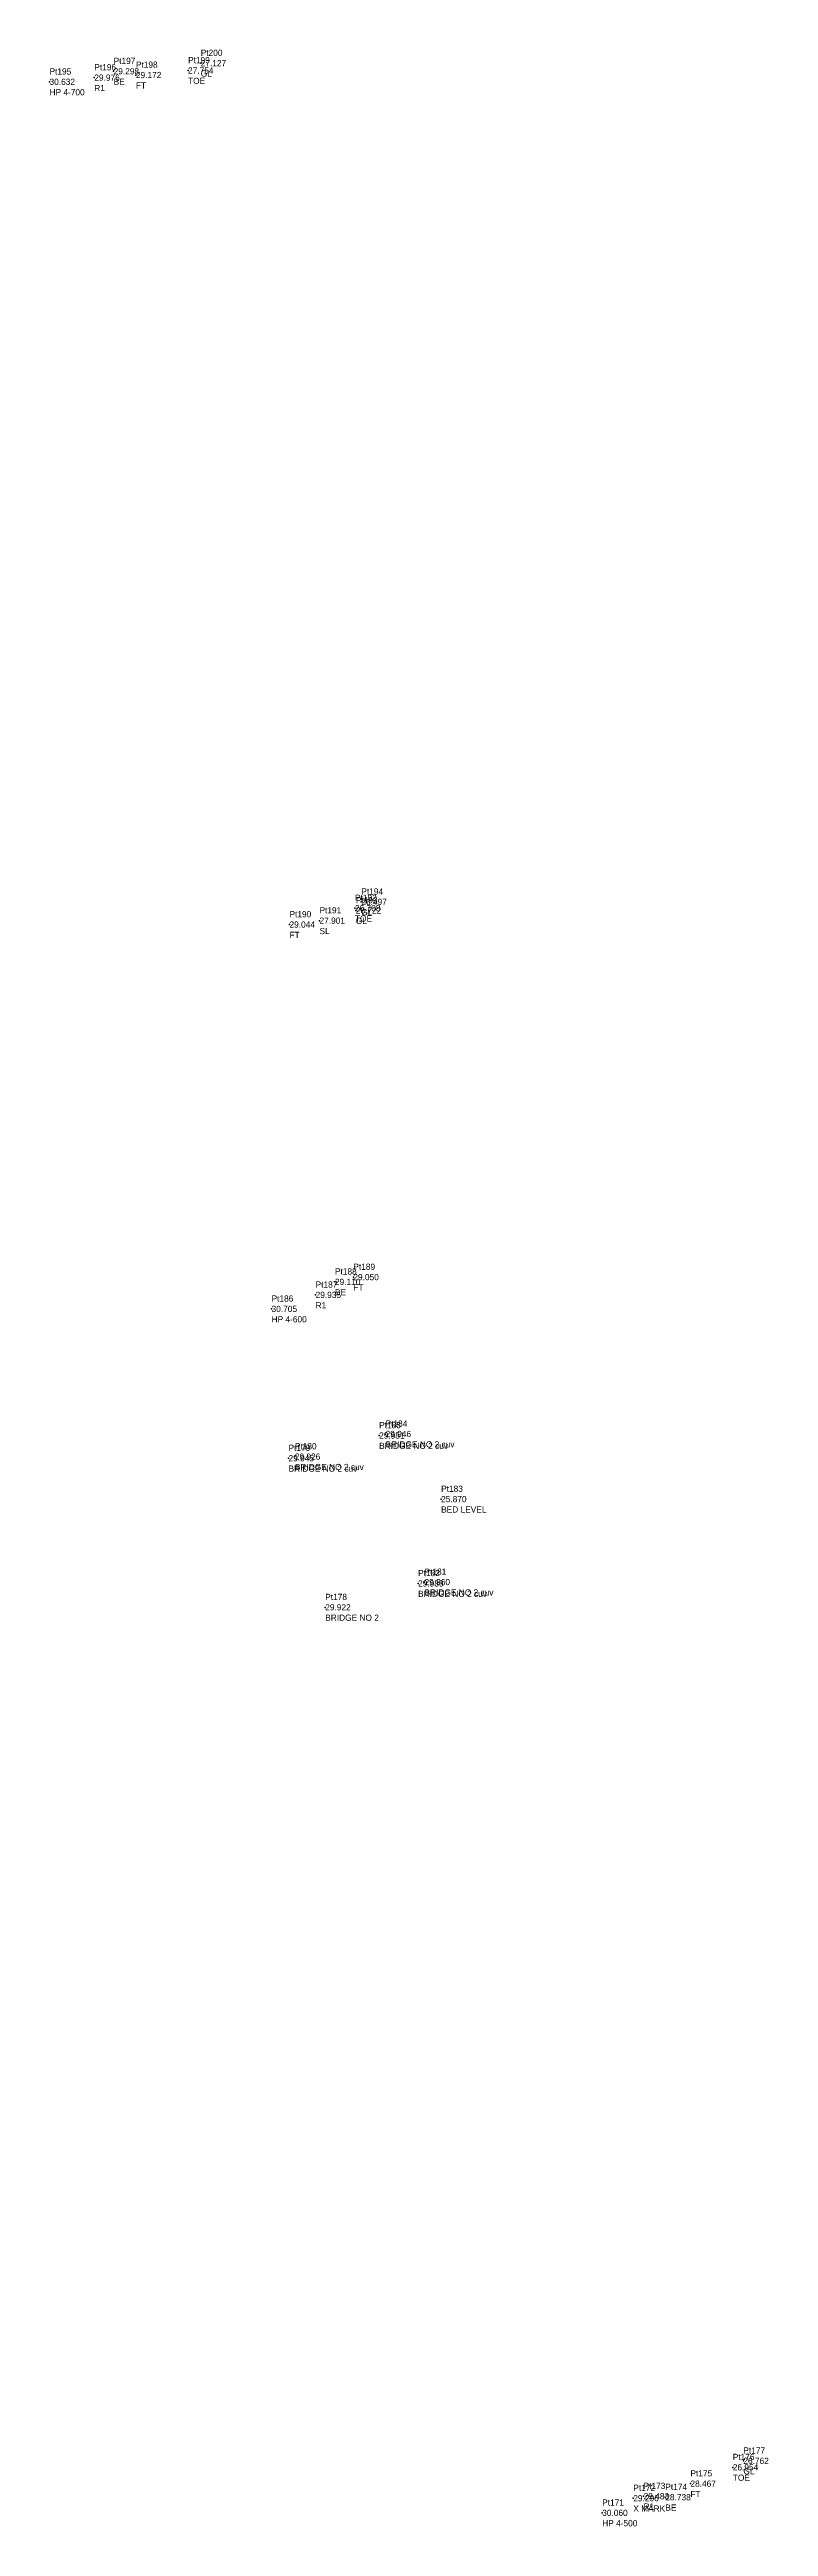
# Model space of a CAD drawing. Header units: metres. Extents: x 169978 to 830021, y 964681 to 1014880.
# Drawn here: x 175529.2 to 175586.9, y 976696.5 to 976895.5 of the extents above; entities that cross this region are included whole.
import ezdxf

# ---------------------------------------------------------------- set-up
doc = ezdxf.new("R2010")
doc.units = ezdxf.units.M

msp = doc.modelspace()

# ---------------------------------------------------------------- texts
at = {"layer": 'MDU TO TN 3MVN TOMLMR  CH 0-400 TO 5-800_SurveyPoint', "color": 7, "char_height": 0.5, "attachment_point": 4}
for s, insert, width in [('Pt195\\P30.632\\PHP 4-700', (175529.16, 976892.91, 30.63), 4.5), ('Pt196\\P29.976\\PR1', (175532.76, 976893.25, 29.98), 3), ('Pt197\\P29.298\\PBE', (175534.31, 976893.76, 29.3), 3), ('Pt198\\P29.172\\PFT', (175536.1, 976893.46, 29.17), 3), ('Pt199\\P27.754\\PTOE', (175540.29, 976893.82, 27.75), 3), ('Pt200\\P27.127\\PGL', (175541.31, 976894.41, 27.13), 3), ('Pt194\\P26.497\\PGL', (175554.21, 976827.01, 26.5), 3), ('Pt190\\P29.044\\PFT', (175548.44, 976825.19, 29.04), 3), ('Pt191\\P27.901\\PSL', (175550.85, 976825.5, 27.9), 3), ('Pt192\\P26.708\\PTOE', (175553.7, 976826.51, 26.71), 3), ('Pt193\\P26.722\\PGL', (175553.77, 976826.32, 26.72), 3), ('Pt187\\P29.935\\PR1', (175550.54, 976795.43, 29.93), 3), ('Pt188\\P29.110\\PBE', (175552.09, 976796.48, 29.11), 3), ('Pt189\\P29.050\\PFT', (175553.57, 976796.86, 29.05), 3), ('Pt186\\P30.705\\PHP 4-600', (175547, 976794.3, 30.7), 4.5), ('Pt185\\P29.951\\PBRIDGE NO 2 cuv', (175555.64, 976784.13, 29.95), 8), ('Pt184\\P29.946\\PBRIDGE NO 2 cuv', (175556.16, 976784.25, 29.95), 8), ('Pt179\\P29.945\\PBRIDGE NO 2 cuv', (175548.36, 976782.3, 29.95), 8), ('Pt180\\P29.926\\PBRIDGE NO 2 cuv', (175548.87, 976782.43, 29.93), 8), ('Pt183\\P25.870\\PBED LEVEL ', (175560.62, 976779.02, 25.87), 5.5), ('Pt182\\P29.989\\PBRIDGE NO 2 cuv', (175558.77, 976772.24, 29.99), 8), ('Pt181\\P29.960\\PBRIDGE NO 2 cuv', (175559.29, 976772.35, 29.96), 8), ('Pt178\\P29.922\\PBRIDGE NO 2', (175551.31, 976770.32, 29.92), 6), ('Pt177\\P26.762\\PGL', (175584.9, 976701.73, 26.76), 3), ('Pt175\\P28.467\\PFT', (175580.65, 976699.9, 28.47), 3), ('Pt176\\P26.954\\PTOE', (175584.05, 976701.21, 26.95), 3), ('Pt171\\P30.060\\PHP 4-500', (175573.56, 976697.55, 30.06), 4.5), ('Pt172\\P29.296\\PX MARK', (175576.06, 976698.73, 29.3), 3.5), ('Pt173\\P29.483\\PR1', (175576.89, 976698.89, 29.48), 3), ('Pt174\\P28.738\\PBE', (175578.63, 976698.81, 28.74), 3)]:
    msp.add_mtext(s, dxfattribs=dict(at, insert=insert, width=width))

# ---------------------------------------------------------------- linework, layer by layer
at = {"layer": 'MDU TO TN 3MVN TOMLMR  CH 0-400 TO 5-800_SurveyPoint'}
for p in [(175534.31, 976893.76, 29.3), (175540.29, 976893.82, 27.75), (175541.31, 976894.41, 27.13), (175529.16, 976892.91, 30.63), (175532.76, 976893.25, 29.98), (175536.1, 976893.46, 29.17), (175553.7, 976826.51, 26.71), (175553.77, 976826.32, 26.72), (175554.21, 976827.01, 26.5), (175548.44, 976825.19, 29.04), (175550.85, 976825.5, 27.9), (175552.09, 976796.48, 29.11), (175553.57, 976796.86, 29.05), (175547, 976794.3, 30.7), (175550.54, 976795.43, 29.93), (175555.64, 976784.13, 29.95), (175556.16, 976784.25, 29.95), (175548.36, 976782.3, 29.95), (175548.87, 976782.43, 29.93), (175560.62, 976779.02, 25.87), (175558.77, 976772.24, 29.99), (175559.29, 976772.35, 29.96), (175551.31, 976770.32, 29.92), (175584.05, 976701.21, 26.95), (175584.9, 976701.73, 26.76), (175576.06, 976698.73, 29.3), (175576.89, 976698.89, 29.48), (175578.63, 976698.81, 28.74), (175580.65, 976699.9, 28.47), (175573.56, 976697.55, 30.06)]:
    msp.add_point(p, dxfattribs=at)

msp.set_redraw_order([(e.dxf.handle, doc.entitydb.next_handle()) for e in msp.query("TEXT MTEXT ATTDEF DIMENSION ARC_DIMENSION")])  # texts and dimensions are drawn at this point

doc.saveas('drawing.dxf')
